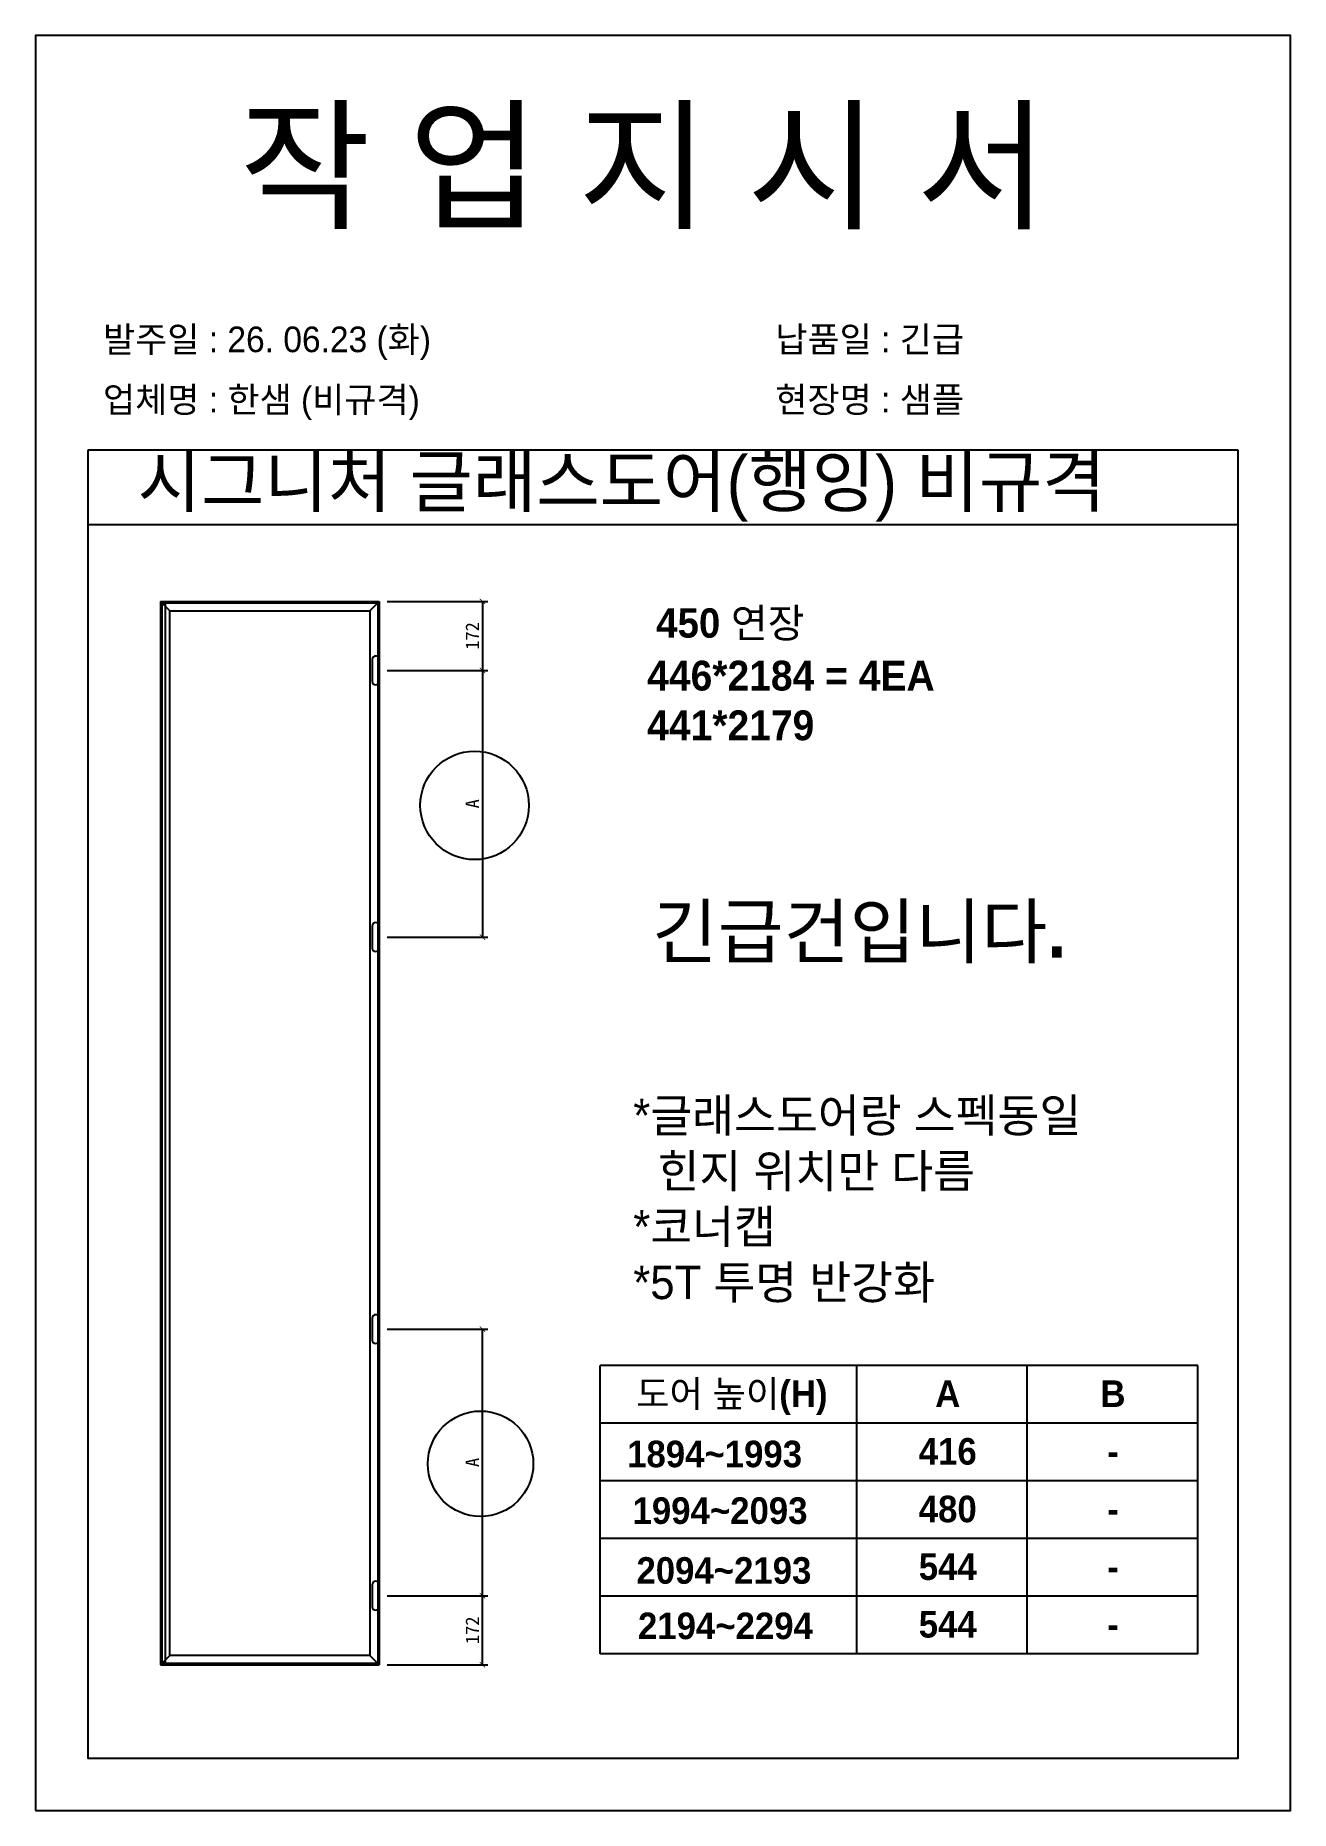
# Model space of a CAD drawing. Header units: millimetres. Extents: x -44117 to 256353, y -2095463 to 65325.
# Drawn here: x 111003 to 113332, y -1049353 to -1046058 of the extents above; entities that cross this region are included whole.
import ezdxf
from ezdxf.enums import TextEntityAlignment as Align

# ---------------------------------------------------------------- set-up
doc = ezdxf.new("R2010")
doc.units = ezdxf.units.MM
doc.header["$LTSCALE"] = 10
doc.layers.add('TEXT', color=3, linetype='Continuous')
doc.styles.add('MtX_Gulim', font='')
doc.styles.add('MtX_굴림_1', font='')
doc.styles.get('MtX_Gulim').set_extended_font_data('Gulim', bold=True)
doc.styles.get('MtX_굴림_1').set_extended_font_data('굴림', bold=True)
doc.dimstyles.new('ISO-25', dxfattribs={"dimtxt": 2.5, "dimasz": 2.5, "dimexe": 1, "dimexo": 1, "dimtad": 1, "dimtxsty": 'Standard', "dimblk": 'ARCHTICK', "dimcen": 2.5, "dimadec": 0, "dimazin": 0, "dimtfac": 1, "dimtmove": 0, "dimatfit": 3, "dimfxl": 0, "dimarcsym": 0})

msp = doc.modelspace()

# ---------------------------------------------------------------- texts
at = {"linetype": 'Continuous', "style": 'MtX_Gulim'}
for s, height, p in [('450 연장', 54.462097, (112154.88597, -1047176.2105)), ('긴급건입니다.', 97.479881, (112146.82108, -1047770.36737))]:
    msp.add_text(s, height=height, dxfattribs=at).set_placement(p)
at = {"style": 'MtX_굴림_1'}
for s, height, p in [('도어 높이(H)', 49.342521, (112295.30289, -1048604.38275)), ('A', 49.34252, (112696.02266, -1048604.38275)), ('B', 49.34252, (113002.78366, -1048604.38275)), ('-', 49.34252, (113002.78366, -1048711.38966)), ('-', 49.34252, (113002.78366, -1048818.39658)), ('-', 49.34252, (113002.78366, -1048925.40349)), ('-', 49.34252, (113002.78366, -1049032.41041))]:
    msp.add_text(s, height=height, dxfattribs=at).set_placement(p, align=Align.CENTER)
at = {"color": 1, "style": 'MtX_굴림_1'}
for s, p in [('416', (112696.02266, -1048711.38966)), ('480', (112696.02266, -1048818.39658)), ('544', (112696.02266, -1048925.40349)), ('544', (112696.02266, -1049032.41041))]:
    msp.add_text(s, height=49.342521, dxfattribs=at).set_placement(p, align=Align.CENTER)
at = {"attachment_point": 1}
for s, width, gutter_width, heights, insert, char_height in [('{\\fGulim|b0|i0|c129|p50;작 업 지 시 서}', 4586.6509344, 17.33523, [-216.12941], (111380.84829, -1046202.8213), 194.1545318), ('\\pt11;{\\fGulim|b0|i0|c129|p50;발주일 : 26. 06.23 (화)}', 4586.6509344, 17.33523, [47.85094], (111127.84486, -1046598.6561), 47.5678603), ('{\\fGulim|b0|i0|c129|p50;납품일 : 긴급}', 4586.6509344, 17.33523, [48.66377], (112375.9506, -1046598.6561), 47.5678603), ('{\\fGulim|b0|i0|c129|p50;업체명 : 한샘 (비규격)}', 4586.6509344, 17.33523, [50.08187], (111127.84486, -1046710.51155), 47.5678603), ('{\\fGulim|b0|i0|c129|p50;현장명 : 샘플}', 4586.6509344, 17.33523, [-53.07838], (112375.9506, -1046710.51155), 47.5678603), ('{\\fGulim|b0|i0|c129|p50;시그니처 글래스도어\\C1;(행잉)\\C256; 비규격}', 2214.8470045, 8.371, [-117.97431], (111192.2218, -1046839.07877), 93.7552452), ('{\\f굴림|b1|i0|c129|p50;446*2184 = 4EA\\P\\C1;441*2179}', 16742.7660593, 215.32681, [-149.3372], (112138.14365, -1047218.97564), 55.36975), ('{\\fGulim|b0|i0|c129|p50;*글래스도어랑 스펙동일\\P  힌지 위치만 다름\\P*코너캡\\P*5T 투명 반강화}', 1464.2001264, 5.53394, [-387.56133], (112112.22253, -1048032.16083), 61.9801014)]:
    msp.add_mtext_dynamic_manual_height_columns(s, width=width, gutter_width=gutter_width, heights=heights, dxfattribs=dict(at, insert=insert, char_height=char_height))
at = {"layer": 'TEXT', "color": 1, "linetype": 'Continuous', "style": 'MtX_굴림_1'}
for s, p in [('1894~1993', (112100.89283, -1048716.23685)), ('1994~2093', (112110.92373, -1048821.39843)), ('2094~2193', (112118.12007, -1048932.49055)), ('2194~2294', (112120.9583, -1049035.34695))]:
    msp.add_text(s, height=49.327186, dxfattribs=at).set_placement(p)

# ---------------------------------------------------------------- blocks, each defined once
blk = doc.blocks.new('_ArchTick')
at = {"color": 0, "linetype": 'ByBlock', "const_width": 0.15}
blk.add_lwpolyline([(-0.5, -0.5), (0.5, 0.5)], dxfattribs=at)
blk = doc.blocks.new('*D7030')
at = {"color": 0, "lineweight": -2}
for p, q in [((111655.6, -1047237.1), (111842.2, -1047237.1)), ((111832.2, -1047237.1), (111832.2, -1047732)), ((111655.6, -1047732), (111842.2, -1047732))]:
    blk.add_line(p, q, dxfattribs=at)
at = {"layer": 'Defpoints', "color": 0}
for p in [(111640.6, -1047237.1), (111640.6, -1047732), (111832.2, -1047732)]:
    blk.add_point(p, dxfattribs=at)
at = {"color": 0, "lineweight": -2, "xscale": 10, "yscale": 10, "zscale": 10}
for p, rotation in [((111832.2, -1047237.1), 90), ((111832.2, -1047732), 270)]:
    blk.add_blockref('_ArchTick', p, dxfattribs=dict(at, rotation=rotation))
at = {"color": 0, "insert": (111813.4, -1047484.6), "char_height": 25, "attachment_point": 5, "rotation": 90}
blk.add_mtext('A', dxfattribs=at)
blk = doc.blocks.new('*D7031')
at = {"color": 0, "lineweight": -2}
for p, q in [((111655.6, -1047108.9), (111842.2, -1047108.9)), ((111832.2, -1047108.9), (111832.2, -1047237.1)), ((111655.6, -1047237.1), (111842.2, -1047237.1))]:
    blk.add_line(p, q, dxfattribs=at)
at = {"layer": 'Defpoints', "color": 0}
for p in [(111640.6, -1047108.9), (111640.6, -1047237.1), (111832.2, -1047237.1)]:
    blk.add_point(p, dxfattribs=at)
at = {"color": 0, "lineweight": -2, "xscale": 10, "yscale": 10, "zscale": 10}
for p, rotation in [((111832.2, -1047108.9), 90), ((111832.2, -1047237.1), 270)]:
    blk.add_blockref('_ArchTick', p, dxfattribs=dict(at, rotation=rotation))
at = {"color": 0, "insert": (111813.4, -1047173), "char_height": 25, "attachment_point": 5, "rotation": 90}
blk.add_mtext('172', dxfattribs=at)
blk = doc.blocks.new('*D7032')
at = {"color": 0, "lineweight": -2}
for p, q in [((111655.6, -1048459.8), (111842.2, -1048459.8)), ((111832.2, -1048954.7), (111832.2, -1048459.8)), ((111655.6, -1048954.7), (111842.2, -1048954.7))]:
    blk.add_line(p, q, dxfattribs=at)
at = {"layer": 'Defpoints', "color": 0}
for p in [(111640.6, -1048459.8), (111832.2, -1048459.8), (111640.6, -1048954.7)]:
    blk.add_point(p, dxfattribs=at)
at = {"color": 0, "lineweight": -2, "xscale": 10, "yscale": 10, "zscale": 10}
for p, rotation in [((111832.2, -1048459.8), 90), ((111832.2, -1048954.7), 270)]:
    blk.add_blockref('_ArchTick', p, dxfattribs=dict(at, rotation=rotation))
at = {"color": 0, "insert": (111813.4, -1048707.3), "char_height": 25, "attachment_point": 5, "rotation": 90}
blk.add_mtext('A', dxfattribs=at)
blk = doc.blocks.new('*D7033')
at = {"color": 0, "lineweight": -2}
for p, q in [((111655.6, -1048954.7), (111842.2, -1048954.7)), ((111832.2, -1049083), (111832.2, -1048954.7)), ((111655.6, -1049083), (111842.2, -1049083))]:
    blk.add_line(p, q, dxfattribs=at)
at = {"layer": 'Defpoints', "color": 0}
for p in [(111640.6, -1048954.7), (111832.2, -1048954.7), (111640.6, -1049083)]:
    blk.add_point(p, dxfattribs=at)
at = {"color": 0, "lineweight": -2, "xscale": 10, "yscale": 10, "zscale": 10}
for p, rotation in [((111832.2, -1048954.7), 90), ((111832.2, -1049083), 270)]:
    blk.add_blockref('_ArchTick', p, dxfattribs=dict(at, rotation=rotation))
at = {"color": 0, "insert": (111813.4, -1049018.9), "char_height": 25, "attachment_point": 5, "rotation": 90}
blk.add_mtext('172', dxfattribs=at)

# ---------------------------------------------------------------- dimensions: what is measured, and where the dimension line sits
for base, p1, p2, text, override, picture, middle in [((111832.15831, -1047237.14488), (111640.58509, -1047108.87188), (111640.58509, -1047237.14488), '172', {"dimscale": 10, "dimasz": 1, "dimexo": 1.5}, '*D7031', (111813.40831, -1047173.00838)), ((111832.15831, -1047732.04212), (111640.58509, -1047237.14488), (111640.58509, -1047732.04212), 'A', {"dimscale": 10, "dimasz": 1, "dimexo": 1.5, "dimtxsty": 'Standard'}, '*D7030', (111813.40831, -1047484.5935)), ((111832.15831, -1048459.83218), (111640.58509, -1048954.72942), (111640.58509, -1048459.83218), 'A', {"dimscale": 10, "dimasz": 1, "dimexo": 1.5, "dimtxsty": 'Standard'}, '*D7032', (111813.40831, -1048707.2808)), ((111832.15831, -1048954.72942), (111640.58509, -1049083.00242), (111640.58509, -1048954.72942), '172', {"dimscale": 10, "dimasz": 1, "dimexo": 1.5}, '*D7033', (111813.40831, -1049018.86592))]:
    dim = msp.add_linear_dim(base=base, p1=p1, p2=p2, angle=90, text=text, dimstyle='ISO-25', override=override)
    dim.commit()
    dim.dimension.update_dxf_attribs({"geometry": picture, "text_midpoint": middle})

# ---------------------------------------------------------------- linework, layer by layer
for p, q in [((113235.29227, -1046828.28626), (111099.59242, -1046828.28626)), ((113235.29227, -1046966.96807), (111099.59242, -1046966.96807)), ((111234.84213, -1047108.87188), (111234.84213, -1049083.00242)), ((111234.84213, -1047108.87188), (111640.58509, -1047108.87188)), ((111234.84213, -1047108.87188), (111252.12714, -1047126.15689)), ((111234.84213, -1047108.87188), (111243.02977, -1047108.87188)), ((111243.02977, -1047108.87188), (111243.02977, -1049083.00242)), ((111623.30007, -1047126.15689), (111640.58509, -1047108.87188)), ((111640.58509, -1047108.87188), (111640.58509, -1049083.00242)), ((112050.70361, -1049062.66926), (112050.70361, -1048527.63468)), ((113160.03382, -1048527.63468), (112050.70361, -1048527.63468)), ((112527.19909, -1049062.66926), (112527.19909, -1048527.63468)), ((112843.61645, -1049062.66926), (112843.61645, -1048527.63468)), ((113160.03382, -1049062.66926), (113160.03382, -1048527.63468)), ((113160.03382, -1048634.6416), (112050.70361, -1048634.6416)), ((113160.03382, -1048741.64851), (112050.70361, -1048741.64851)), ((113160.03382, -1048848.65543), (112050.70361, -1048848.65543)), ((113160.03382, -1048955.66234), (112050.70361, -1048955.66234)), ((111252.12714, -1049065.7174), (111234.84213, -1049083.00242)), ((111234.84213, -1049083.00242), (111640.58509, -1049083.00242)), ((111623.30007, -1049065.7174), (111640.58509, -1049083.00242)), ((113160.03382, -1049062.66926), (112050.70361, -1049062.66926))]:
    msp.add_line(p, q)
at = {"linetype": 'Continuous'}
for p, q in [((111252.12714, -1049065.7174), (111252.12714, -1047126.15689)), ((111252.12714, -1047126.15689), (111623.30007, -1047126.15689)), ((111623.30007, -1047126.15689), (111623.30007, -1049065.7174)), ((111623.30007, -1049065.7174), (111252.12714, -1049065.7174))]:
    msp.add_line(p, q, dxfattribs=at)
for points in [[(111002.51516, -1049353.44662), (113332.36954, -1049353.44662), (113332.36954, -1046058.36685), (111002.51516, -1046058.36685)], [(111237.57134, -1047111.60109), (111637.85587, -1047111.60109), (111637.85587, -1049080.2732), (111237.57134, -1049080.2732)]]:
    msp.add_lwpolyline(points, close=True)
msp.add_lwpolyline([(111099.59242, -1046828.28626), (111099.59242, -1049256.36935), (113235.29227, -1049256.36935), (113235.29227, -1046828.28626)])
for points in [[(111634.20238, -1047263.95226), (111634.20238, -1047263.95226, 0.4142135624), (111640.58509, -1047257.56955), (111640.58509, -1047216.7202, 0.4142135624), (111634.20238, -1047210.33749), (111634.20238, -1047210.33749, 0.4142135624), (111627.81967, -1047216.7202), (111627.81967, -1047257.56955, 0.4142135624)], [(111634.20238, -1047758.8495), (111634.20238, -1047758.8495, 0.4142135624), (111640.58509, -1047752.46679), (111640.58509, -1047711.61744, 0.4142135624), (111634.20238, -1047705.23473), (111634.20238, -1047705.23473, 0.4142135624), (111627.81967, -1047711.61744), (111627.81967, -1047752.46679, 0.4142135624)], [(111634.20238, -1048486.63956), (111634.20238, -1048486.63956, 0.4142135624), (111640.58509, -1048480.25685), (111640.58509, -1048439.4075, 0.4142135624), (111634.20238, -1048433.02479), (111634.20238, -1048433.02479, 0.4142135624), (111627.81967, -1048439.4075), (111627.81967, -1048480.25685, 0.4142135624)], [(111634.20238, -1048981.5368), (111634.20238, -1048981.5368, 0.4142135624), (111640.58509, -1048975.15409), (111640.58509, -1048934.30474, 0.4142135624), (111634.20238, -1048927.92203), (111634.20238, -1048927.92203, 0.4142135624), (111627.81967, -1048934.30474), (111627.81967, -1048975.15409, 0.4142135624)]]:
    msp.add_lwpolyline(points, format="xyb", close=True, dxfattribs=at)
at = {"color": 1}
for centre, radius in [((111817.60747, -1047487.569), 100.68047), ((111828.79419, -1048709.71806), 97.88379)]:
    msp.add_circle(centre, radius, dxfattribs=at)

msp.set_redraw_order([(e.dxf.handle, doc.entitydb.next_handle()) for e in msp.query("TEXT MTEXT ATTDEF DIMENSION ARC_DIMENSION")])  # texts and dimensions are drawn at this point

doc.saveas('drawing.dxf')
